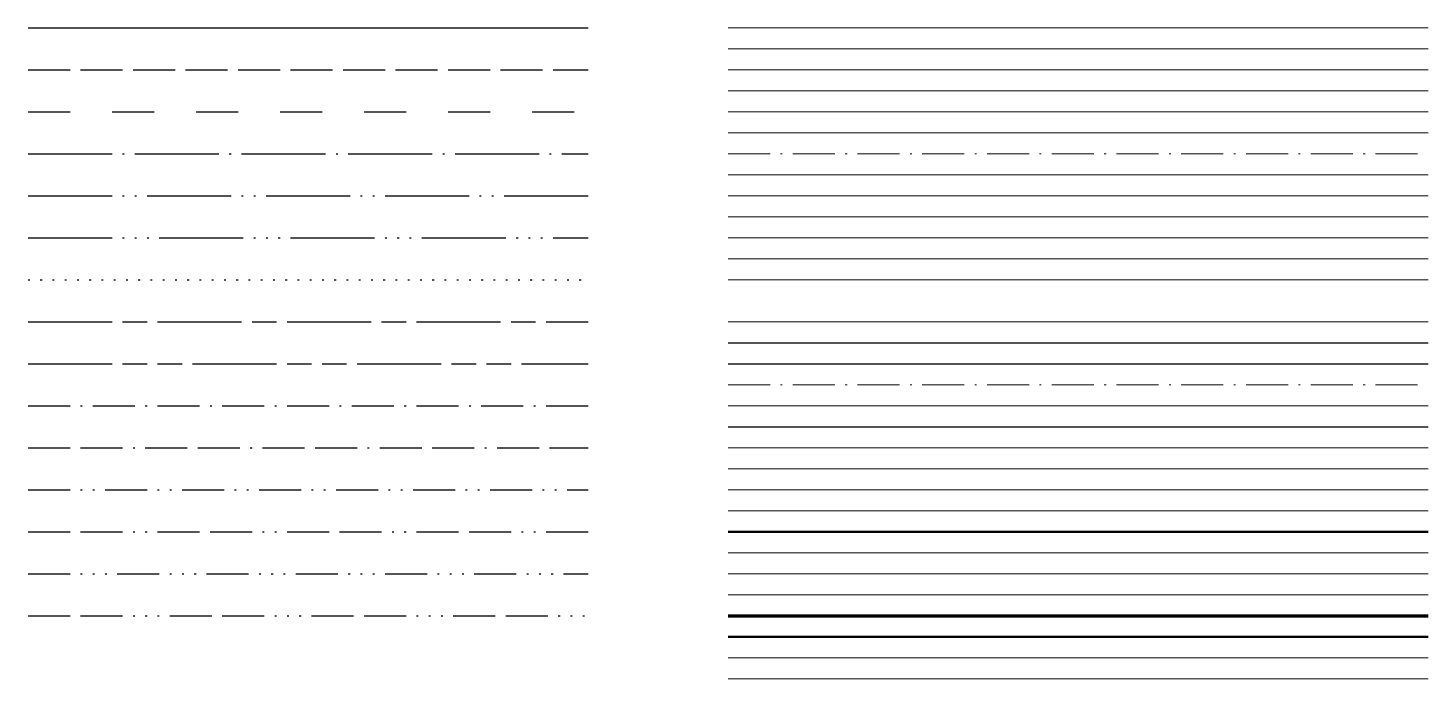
# Model space of a CAD drawing. Header units: millimetres. Extents: x 604133 to 1296463, y 247237 to 595748.
# Drawn here: x 1074812 to 1094812, y 301735 to 311035 of the extents above; entities that cross this region are included whole.
import ezdxf

# ---------------------------------------------------------------- set-up
doc = ezdxf.new("R2010")
doc.units = ezdxf.units.MM
doc.header["$LTSCALE"] = 100
for name, pattern in [('SXF_一点二短鎖線', [16.75, 6, -1.5, 6, -1.5, 0.25, -1.5]), ('SXF_一点短鎖線', [9.25, 6, -1.5, 0.25, -1.5]), ('SXF_一点鎖線', [18.5, 12, -1.5, 3.5, -1.5]), ('SXF_一点長鎖線', [15.25, 12, -1.5, 0.25, -1.5]), ('SXF_三点二短鎖線', [20.25, 6, -1.5, 6, -1.5, 0.25, -1.5, 0.25, -1.5, 0.25, -1.5]), ('SXF_三点短鎖線', [12.75, 6, -1.5, 0.25, -1.5, 0.25, -1.5, 0.25, -1.5]), ('SXF_三点長鎖線', [18.75, 12, -1.5, 0.25, -1.5, 0.25, -1.5, 0.25, -1.5]), ('SXF_二点二短鎖線', [18.5, 6, -1.5, 6, -1.5, 0.25, -1.5, 0.25, -1.5]), ('SXF_二点短鎖線', [11, 6, -1.5, 0.25, -1.5, 0.25, -1.5]), ('SXF_二点鎖線', [23.5, 12, -1.5, 3.5, -1.5, 3.5, -1.5]), ('SXF_二点長鎖線', [17, 12, -1.5, 0.25, -1.5, 0.25, -1.5]), ('SXF_点線', [1.75, 0.25, -1.5]), ('SXF_破線', [7.5, 6, -1.5]), ('SXF_跳び破線', [12, 6, -6])]:
    doc.linetypes.add(name, pattern=pattern)
doc.layers.get('Defpoints').update_dxf_attribs({"color": 153})
for name, color, linetype, lineweight in [('D-BGD', 7, 'Continuous', 13), ('D-BGD-BRG', 8, 'Continuous', 9), ('D-BGD-CRST', 7, 'Continuous', 13), ('D-BGD-ETRL', 7, 'Continuous', 13), ('D-BGD-HTXT', 7, 'Continuous', 13), ('D-BGD-TXT', 7, 'Continuous', 13), ('D-BMK', 2, 'SXF_一点短鎖線', 13), ('D-BMK-HTXT', 7, 'Continuous', 13), ('D-BMK-TXT', 7, 'Continuous', 13), ('D-BYP', 7, 'Continuous', 13), ('D-BYP-DIM', 7, 'Continuous', 13), ('D-BYP-HTXT', 7, 'Continuous', 13), ('D-BYP-STR1', 2, 'Continuous', 13), ('D-BYP-STR3', 2, 'Continuous', 13), ('D-BYP-STR4', 6, 'Continuous', 25), ('D-BYP-STR6', 2, 'SXF_一点短鎖線', 13), ('D-BYP-STR7', 2, 'Continuous', 13), ('D-BYP-STR8', 150, 'Continuous', 25), ('D-BYP-STR9', 30, 'Continuous', 13), ('D-BYP-TXT', 7, 'Continuous', 13), ('D-DOC', 7, 'Continuous', 13), ('D-ORD', 7, 'Continuous', 13), ('D-STR', 1, 'Continuous', 50), ('D-STR-DIM', 7, 'Continuous', 13), ('D-STR-HTXT', 7, 'Continuous', 13), ('D-STR-TXT', 7, 'Continuous', 13), ('D-TTL', 2, 'Continuous', 140), ('D-TTL-FRAM', 2, 'Continuous', 50), ('D-TTL-LINE', 7, 'Continuous', 13), ('D-TTL-TXT', 7, 'Continuous', 13)]:
    doc.layers.add(name, color=color, linetype=linetype, lineweight=lineweight)
doc.layers.add('D-BYP-STR5', color=7, linetype='Continuous', lineweight=25, true_color=0xc00080)

msp = doc.modelspace()

# ---------------------------------------------------------------- linework, layer by layer
at = {"layer": 'D-BGD'}
msp.add_line((1084811.8, 311035.1, 354000), (1094811.8, 311035.1, 354000), dxfattribs=at)
at = {"layer": 'D-BGD-BRG'}
msp.add_line((1084811.8, 310735.1, 354000), (1094811.8, 310735.1, 354000), dxfattribs=at)
at = {"layer": 'D-BGD-CRST'}
msp.add_line((1084811.8, 310435.1, 354000), (1094811.8, 310435.1, 354000), dxfattribs=at)
at = {"layer": 'D-BGD-ETRL'}
msp.add_line((1084811.8, 310135.1, 354000), (1094811.8, 310135.1, 354000), dxfattribs=at)
at = {"layer": 'D-BGD-HTXT'}
msp.add_line((1084811.8, 309835.1, 354000), (1094811.8, 309835.1, 354000), dxfattribs=at)
at = {"layer": 'D-BGD-TXT'}
msp.add_line((1084811.8, 309535.1, 354000), (1094811.8, 309535.1, 354000), dxfattribs=at)
at = {"layer": 'D-BMK'}
msp.add_line((1084811.8, 309235.1, 354000), (1094811.8, 309235.1, 354000), dxfattribs=at)
at = {"layer": 'D-BMK-HTXT'}
msp.add_line((1084811.8, 308935.1, 354000), (1094811.8, 308935.1, 354000), dxfattribs=at)
at = {"layer": 'D-BMK-TXT'}
msp.add_line((1084811.8, 308635.1, 354000), (1094811.8, 308635.1, 354000), dxfattribs=at)
at = {"layer": 'D-BYP'}
msp.add_line((1084811.8, 308335.1, 354000), (1094811.8, 308335.1, 354000), dxfattribs=at)
at = {"layer": 'D-BYP-DIM'}
msp.add_line((1084811.8, 308035.1, 354000), (1094811.8, 308035.1, 354000), dxfattribs=at)
at = {"layer": 'D-BYP-HTXT'}
msp.add_line((1084811.8, 307735.1, 354000), (1094811.8, 307735.1, 354000), dxfattribs=at)
at = {"layer": 'D-BYP-STR1'}
msp.add_line((1084811.8, 307435.1, 354000), (1094811.8, 307435.1, 354000), dxfattribs=at)
at = {"layer": 'D-BYP-STR3'}
msp.add_line((1084811.8, 306835.1, 354000), (1094811.8, 306835.1, 354000), dxfattribs=at)
at = {"layer": 'D-BYP-STR4'}
msp.add_line((1084811.8, 306535.1, 354000), (1094811.8, 306535.1, 354000), dxfattribs=at)
at = {"layer": 'D-BYP-STR5'}
msp.add_line((1084811.8, 306235.1, 354000), (1094811.8, 306235.1, 354000), dxfattribs=at)
at = {"layer": 'D-BYP-STR6'}
msp.add_line((1084811.8, 305935.1, 354000), (1094811.8, 305935.1, 354000), dxfattribs=at)
at = {"layer": 'D-BYP-STR7'}
msp.add_line((1084811.8, 305635.1, 354000), (1094811.8, 305635.1, 354000), dxfattribs=at)
at = {"layer": 'D-BYP-STR8'}
msp.add_line((1084811.8, 305335.1, 354000), (1094811.8, 305335.1, 354000), dxfattribs=at)
at = {"layer": 'D-BYP-STR9'}
msp.add_line((1084811.8, 305035.1, 354000), (1094811.8, 305035.1, 354000), dxfattribs=at)
at = {"layer": 'D-BYP-TXT'}
msp.add_line((1084811.8, 304735.1, 354000), (1094811.8, 304735.1, 354000), dxfattribs=at)
at = {"layer": 'D-DOC'}
msp.add_line((1084811.8, 304435.1, 354000), (1094811.8, 304435.1, 354000), dxfattribs=at)
at = {"layer": 'D-ORD'}
msp.add_line((1084811.8, 304135.1, 354000), (1094811.8, 304135.1, 354000), dxfattribs=at)
at = {"layer": 'D-STR'}
msp.add_line((1084811.8, 303835.1, 354000), (1094811.8, 303835.1, 354000), dxfattribs=at)
at = {"layer": 'D-STR-DIM'}
msp.add_line((1084811.8, 303535.1, 354000), (1094811.8, 303535.1, 354000), dxfattribs=at)
at = {"layer": 'D-STR-HTXT'}
msp.add_line((1084811.8, 303235.1, 354000), (1094811.8, 303235.1, 354000), dxfattribs=at)
at = {"layer": 'D-STR-TXT'}
msp.add_line((1084811.8, 302935.1, 354000), (1094811.8, 302935.1, 354000), dxfattribs=at)
at = {"layer": 'D-TTL'}
msp.add_line((1084811.8, 302635.1, 354000), (1094811.8, 302635.1, 354000), dxfattribs=at)
at = {"layer": 'D-TTL-FRAM'}
msp.add_line((1084811.8, 302335.1, 354000), (1094811.8, 302335.1, 354000), dxfattribs=at)
at = {"layer": 'D-TTL-LINE'}
msp.add_line((1084811.8, 302035.1, 354000), (1094811.8, 302035.1, 354000), dxfattribs=at)
at = {"layer": 'D-TTL-TXT'}
msp.add_line((1084811.8, 301735.1, 354000), (1094811.8, 301735.1, 354000), dxfattribs=at)
at = {"layer": 'Defpoints', "color": 1, "linetype": 'Continuous'}
msp.add_line((1074811.8, 311035.1, 354000), (1082811.8, 311035.1, 354000), dxfattribs=at)
at = {"layer": 'Defpoints', "color": 2, "linetype": 'SXF_破線'}
msp.add_line((1074811.8, 310435.1, 354000), (1082811.8, 310435.1, 354000), dxfattribs=at)
at = {"layer": 'Defpoints', "color": 3, "linetype": 'SXF_跳び破線'}
msp.add_line((1074811.8, 309835.1, 354000), (1082811.8, 309835.1, 354000), dxfattribs=at)
at = {"layer": 'Defpoints', "color": 4, "linetype": 'SXF_一点長鎖線'}
msp.add_line((1074811.8, 309235.1, 354000), (1082811.8, 309235.1, 354000), dxfattribs=at)
at = {"layer": 'Defpoints', "color": 5, "linetype": 'SXF_二点長鎖線'}
msp.add_line((1074811.8, 308635.1, 354000), (1082811.8, 308635.1, 354000), dxfattribs=at)
at = {"layer": 'Defpoints', "color": 6, "linetype": 'SXF_三点長鎖線'}
msp.add_line((1074811.8, 308035.1, 354000), (1082811.8, 308035.1, 354000), dxfattribs=at)
at = {"layer": 'Defpoints', "color": 7, "linetype": 'SXF_点線'}
msp.add_line((1074811.8, 307435.1, 354000), (1082811.8, 307435.1, 354000), dxfattribs=at)
at = {"layer": 'Defpoints', "color": 222, "linetype": 'SXF_一点鎖線', "true_color": 0xc00080}
msp.add_line((1074811.8, 306835.1, 354000), (1082811.8, 306835.1, 354000), dxfattribs=at)
at = {"layer": 'Defpoints', "color": 23, "linetype": 'SXF_二点鎖線', "true_color": 0xc08040}
msp.add_line((1074811.8, 306235.1, 354000), (1082811.8, 306235.1, 354000), dxfattribs=at)
at = {"layer": 'Defpoints', "color": 30, "linetype": 'SXF_一点短鎖線'}
msp.add_line((1074811.8, 305635.1, 354000), (1082811.8, 305635.1, 354000), dxfattribs=at)
at = {"layer": 'Defpoints', "color": 83, "linetype": 'SXF_一点二短鎖線', "true_color": 0x80c080}
msp.add_line((1074811.8, 305035.1, 354000), (1082811.8, 305035.1, 354000), dxfattribs=at)
at = {"layer": 'Defpoints', "color": 150, "linetype": 'SXF_二点短鎖線'}
msp.add_line((1074811.8, 304435.1, 354000), (1082811.8, 304435.1, 354000), dxfattribs=at)
at = {"layer": 'Defpoints', "color": 171, "linetype": 'SXF_二点二短鎖線', "true_color": 0x8040ff}
msp.add_line((1074811.8, 303835.1, 354000), (1082811.8, 303835.1, 354000), dxfattribs=at)
at = {"layer": 'Defpoints', "color": 9, "linetype": 'SXF_三点短鎖線'}
msp.add_line((1074811.8, 303235.1, 354000), (1082811.8, 303235.1, 354000), dxfattribs=at)
at = {"layer": 'Defpoints', "color": 8, "linetype": 'SXF_三点二短鎖線'}
msp.add_line((1074811.8, 302635.1, 354000), (1082811.8, 302635.1, 354000), dxfattribs=at)

doc.saveas('drawing.dxf')
